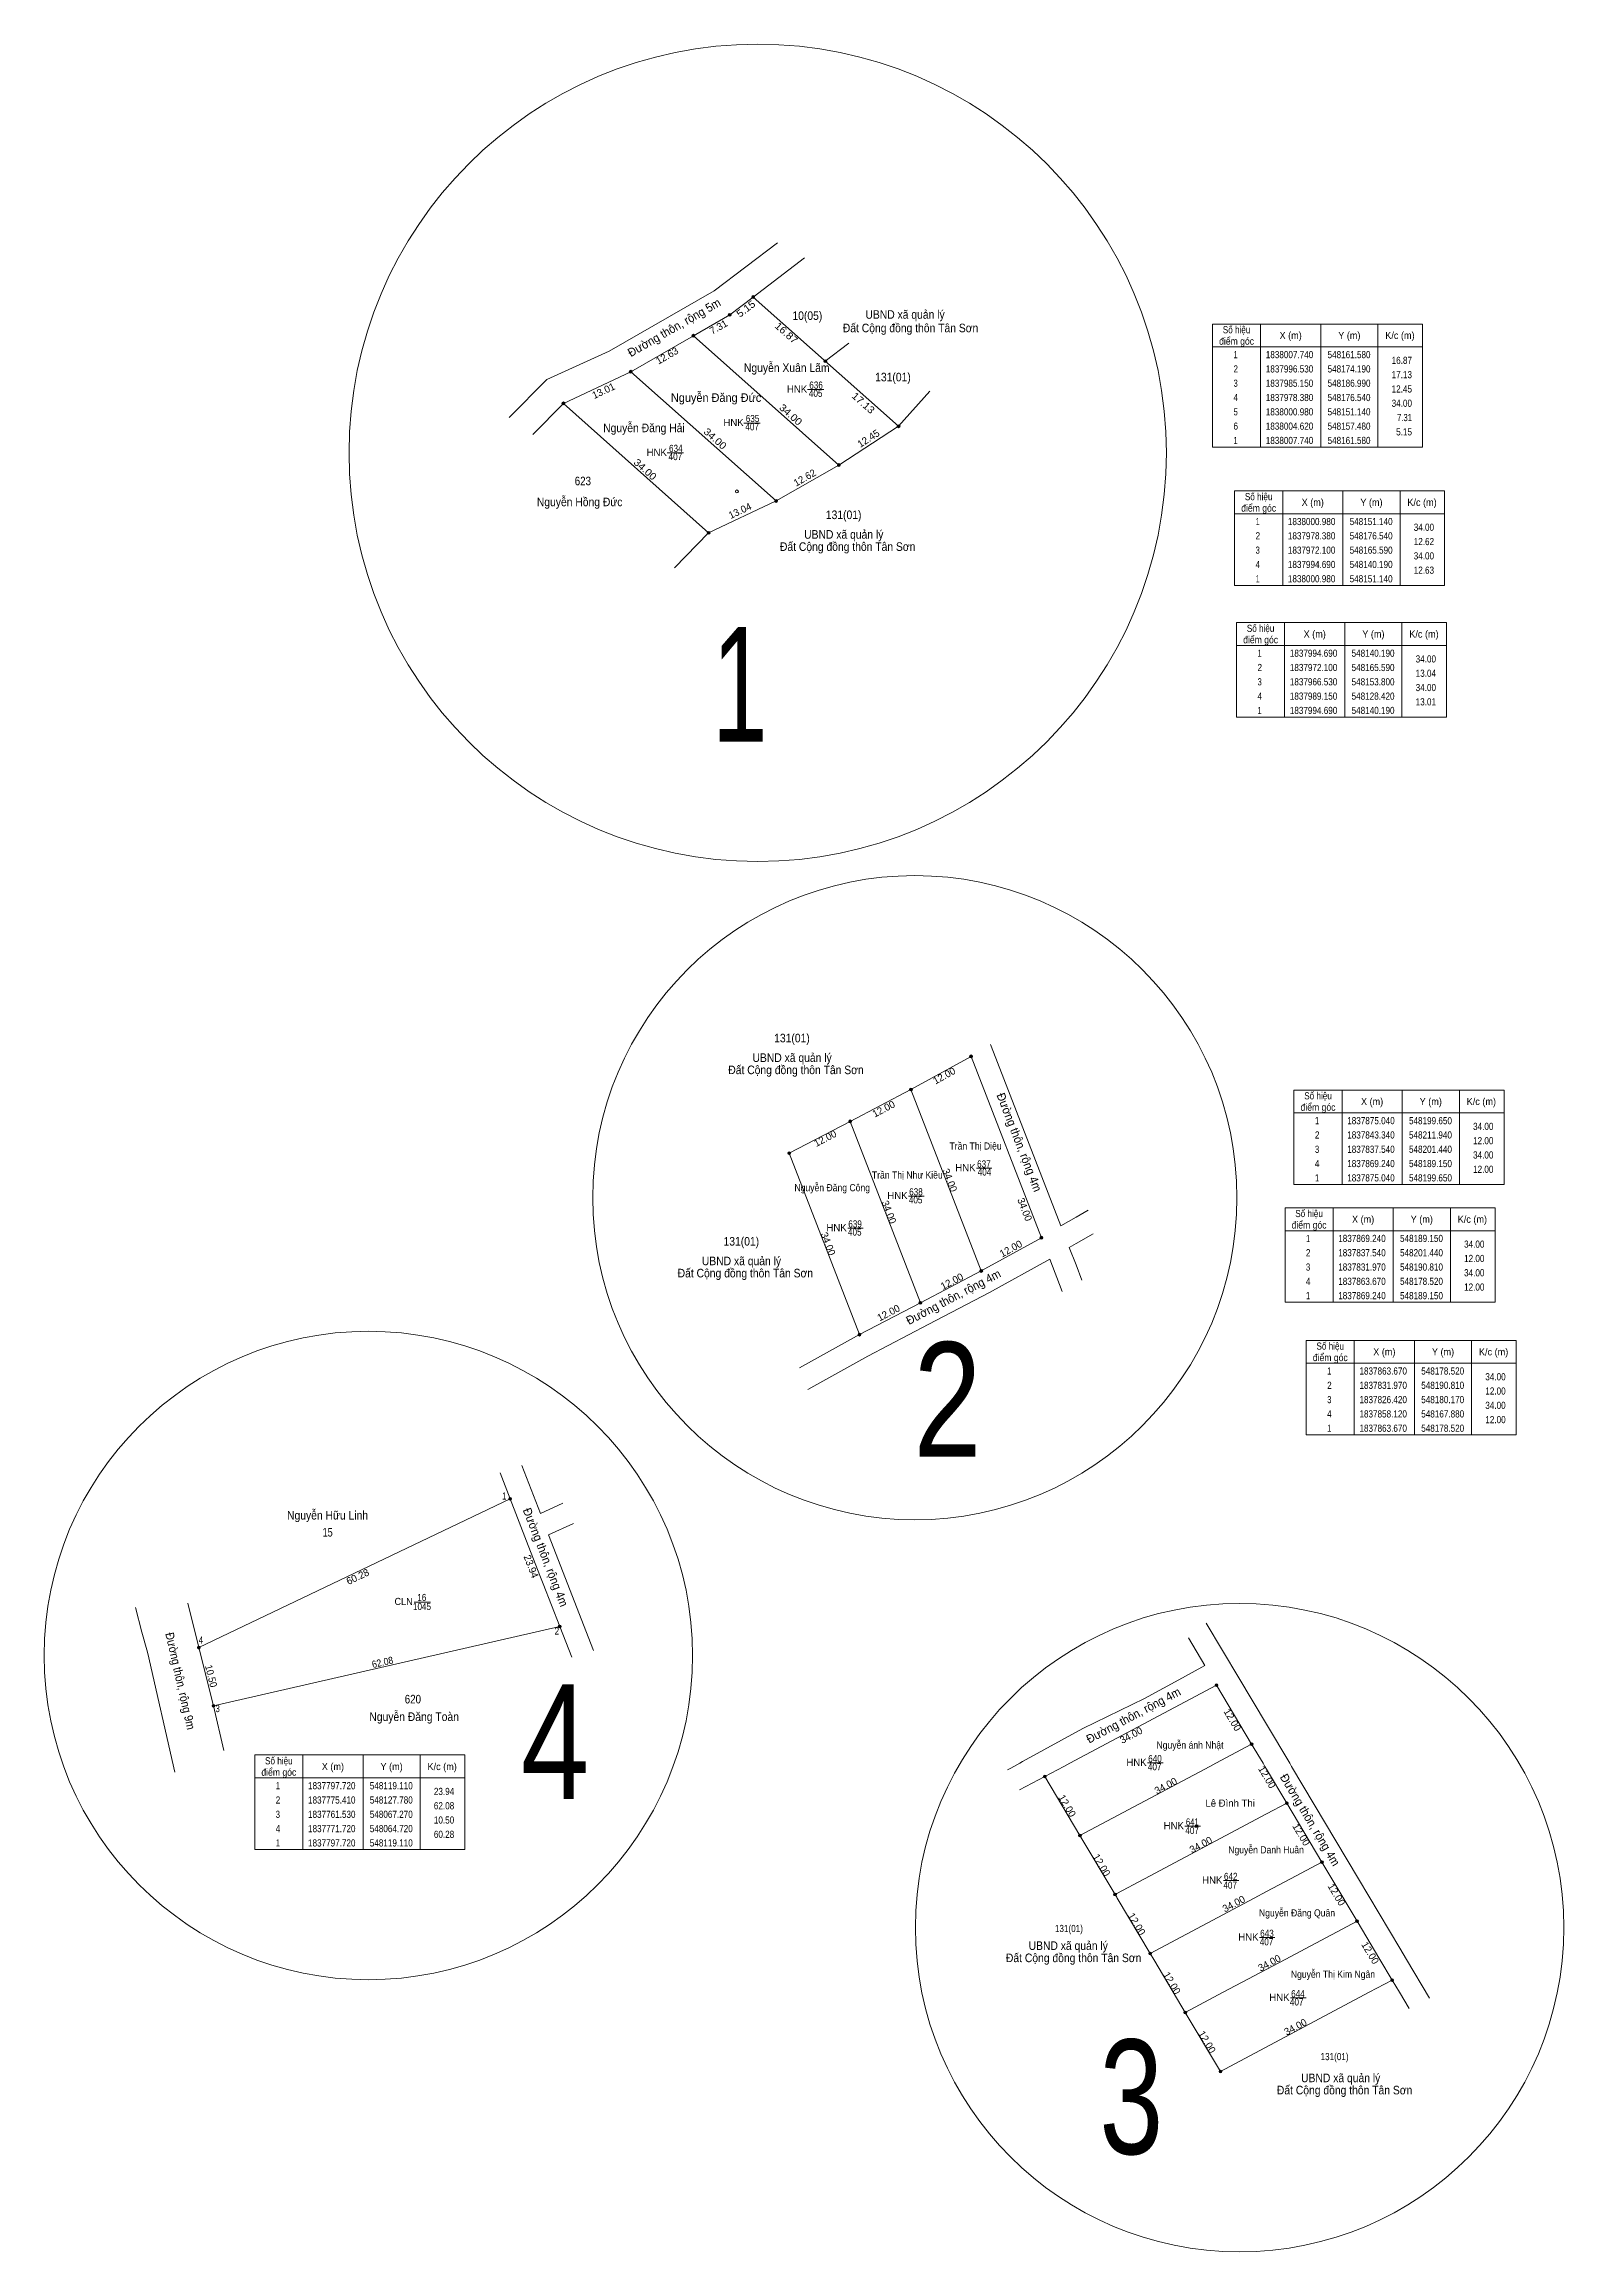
# Model space of a CAD drawing. Header units: metres. Extents: x 546991 to 548960, y 1836850 to 1838398.
# Drawn here: x 548037.7 to 548303.2, y 1837666.1 to 1838051.9 of the extents above; entities that cross this region are included whole.
import ezdxf
from ezdxf.enums import TextEntityAlignment as Align

# ---------------------------------------------------------------- set-up
doc = ezdxf.new("R2010")
doc.units = ezdxf.units.M
doc.header["$LTSCALE"] = 0.7
doc.linetypes.add('SHORT_DASHED', pattern=[2.7, 1.5, -1.2])
for name, color, linetype, lineweight in [('1', 7, 'SHORT_DASHED', 13), ('10', 7, 'Continuous', 13), ('11', 7, 'Continuous', 13), ('13', 7, 'Continuous', 13), ('2', 7, 'Continuous', 13), ('55', 7, 'Continuous', 13), ('63', 7, 'Continuous', 13)]:
    doc.layers.add(name, color=color, linetype=linetype, lineweight=lineweight)
doc.layers.add('39', color=7, linetype='Continuous')

msp = doc.modelspace()

# ---------------------------------------------------------------- texts
at = {"layer": '1', "width": 0.85}
for s, p in [('636', (548172.575, 1837991.72)), ('405', (548172.505, 1837990.29)), ('407', (548161.405, 1837984.45)), ('635', (548161.475, 1837985.88)), ('634', (548148.06, 1837980.66)), ('407', (548147.985, 1837979.23))]:
    msp.add_text(s, height=1.25, dxfattribs=at).set_placement(p, align=Align.CENTER)
at = {"layer": '1'}
for p in [(548169.255, 1837991.03), (548158.155, 1837985.19), (548144.735, 1837979.97)]:
    msp.add_text('HNK', height=1.25, dxfattribs=at).set_placement(p, align=Align.CENTER)
at = {"layer": '10'}
for s, height, width, p in [('10(05)', 1.5, 0.9, (548168.44, 1838003.73)), ('UBND xã quản lý', 1.5, 0.9, (548181.2, 1838003.94)), ('Đất Cộng đồng thôn Tân Sơn', 1.5, 0.9, (548177.25, 1838001.58)), ('Nguyễn Xuân Lãm', 1.5, 0.9, (548159.97, 1837994.63)), ('131(01)', 1.5, 0.9, (548182.9, 1837993)), ('Nguyễn Đăng Đức', 1.5, 0.95, (548147.21, 1837989.41)), ('Nguyễn Đăng Hải', 1.5, 0.9, (548135.37, 1837984.12)), ('Nguyễn Hồng Đức', 1.5, 0.9, (548123.78, 1837971.18)), ('623', 1.5, 0.85, (548130.4, 1837974.84)), ('131(01)', 1.5, 0.9, (548174.28, 1837968.93)), ('UBND xã quản lý', 1.5, 0.9, (548170.49, 1837965.5)), ('Đất Cộng đồng thôn Tân Sơn', 1.5, 0.9, (548166.26, 1837963.37)), ('131(01)', 1.5, 0.9, (548165.25, 1837877.49)), ('Đất Cộng đồng thôn Tân Sơn', 1.5, 0.9, (548157.23, 1837871.93)), ('UBND xã quản lý', 1.5, 0.9, (548161.46, 1837874.06)), ('Trần Thị Diệu', 1.25, 0.9, (548195.89, 1837858.75)), ('Trần Thị Như Kiều', 1.25, 0.9, (548182.33, 1837853.69)), ('Nguyễn Đăng Công', 1.25, 0.9, (548168.79, 1837851.47)), ('131(01)', 1.5, 0.9, (548156.4, 1837841.97)), ('Đất Cộng đồng thôn Tân Sơn', 1.5, 0.9, (548148.38, 1837836.41)), ('UBND xã quản lý', 1.5, 0.9, (548152.61, 1837838.54)), ('Nguyễn ánh Nhật', 1.25, 0.9, (548232.06, 1837754.06)), ('Nguyễn Danh Huân', 1.25, 0.9, (548244.6, 1837735.76)), ('Nguyễn Đăng Quân', 1.25, 0.9, (548249.97, 1837724.73)), ('Đất Cộng đồng thôn Tân Sơn', 1.5, 0.9, (548205.75, 1837716.75)), ('UBND xã quản lý', 1.5, 0.9, (548209.72, 1837718.88)), ('Nguyễn Thị Kim Ngân', 1.25, 0.9, (548255.54, 1837714.01)), ('Đất Cộng đồng thôn Tân Sơn', 1.5, 0.9, (548253.1, 1837693.64)), ('UBND xã quản lý', 1.5, 0.9, (548257.33, 1837695.77))]:
    msp.add_text(s, height=height, dxfattribs=dict(at, width=width)).set_placement(p)
msp.add_text('Lê Đình Thi', height=1.25, dxfattribs=at).set_placement((548240.61, 1837743.91))
at = {"layer": '11', "width": 0.95}
msp.add_text('Đường thôn, rộng 5m', height=1.5, rotation=29.872, dxfattribs=at).set_placement((548148.1464, 1838001.765), align=Align.CENTER)
at = {"layer": '13'}
for s, height, width, p in [('Nguyễn Hữu Linh', 1.5, 0.9, (548087.205, 1837794.1)), ('15', 1.5, 0.8, (548087.22, 1837791.12)), ('CLN', 1.25, 0.95, (548100.495, 1837779.16)), ('16', 1.25, 0.85, (548103.67, 1837779.85)), ('1045', 1.25, 0.85, (548103.705, 1837778.28)), ('620', 1.5, 0.85, (548102.115, 1837761.96)), ('Nguyễn Đăng Toàn', 1.5, 0.9, (548102.335, 1837758.89))]:
    msp.add_text(s, height=height, dxfattribs=dict(at, width=width)).set_placement(p, align=Align.CENTER)
for s, rotation, width, p in [('Đường thôn, rộng 4m', 291.209, 0.95, (548124.6063, 1837787.2363)), ('Đường thôn, rộng 9m', 282.762, 0.9, (548060.7491, 1837765.7157))]:
    msp.add_text(s, height=1.5, rotation=rotation, dxfattribs=dict(at, width=width)).set_placement(p, align=Align.CENTER)
at = {"layer": '2'}
for s, height, rotation, width, p in [('5.15', 1.25, 37.27, 1.1, (548160.6765, 1838005.1836)), ('16.87', 1.25, 318.364, 1.1, (548166.9648, 1838000.9901)), ('34.00', 1.25, 318.338, 1.1, (548167.7296, 1837986.7155)), ('17.13', 1.25, 318.361, 1.1, (548180.4147, 1837988.7588)), ('34.00', 1.25, 318.351, 1.1, (548154.5247, 1837982.5117)), ('34.00', 1.25, 318.291, 1.1, (548142.2892, 1837977.1432)), ('Đường thôn, rộng 4m', 1.5, 28.02, 0.95, (548228.3827, 1837759.2269)), ('Đường thôn, rộng 4m', 1.5, 300.775, 0.95, (548258.2517, 1837741.2238))]:
    msp.add_text(s, height=height, rotation=rotation, dxfattribs=dict(at, width=width)).set_placement(p, align=Align.CENTER)
for s, rotation, p in [('7.31', 29.862, (548155.8388, 1838001.9533)), ('12.63', 29.874, (548146.8437, 1837996.9448)), ('13.01', 25.206, (548135.6938, 1837990.7879)), ('12.45', 32.937, (548182.0652, 1837982.4954)), ('12.62', 29.835, (548170.9041, 1837975.6205)), ('13.04', 25.288, (548159.538, 1837969.8214)), ('12.00', 28.915, (548195.2678, 1837871.1128)), ('12.00', 27.654, (548184.6699, 1837865.2955)), ('12.00', 27.547, (548174.451, 1837860.1516)), ('34.00', 291.191, (548195.374, 1837853.1709)), ('34.00', 291.191, (548184.744, 1837847.6009)), ('34.00', 291.191, (548208.464, 1837848.0609)), ('34.00', 291.191, (548174.104, 1837842.0509)), ('12.00', 28.915, (548206.9178, 1837840.8828)), ('12.00', 27.654, (548196.5999, 1837835.1655)), ('12.00', 27.547, (548185.521, 1837829.6616)), ('12.00', 300.775, (548244.7997, 1837758.7698)), ('34.00', 28.02, (548227.9264, 1837755.8592)), ('12.00', 300.775, (548250.8397, 1837748.7598)), ('12.00', 300.775, (548215.9197, 1837743.7498)), ('34.00', 28.02, (548233.9764, 1837747.0092)), ('34.00', 28.02, (548240.1064, 1837736.7092)), ('12.00', 300.775, (548256.8197, 1837738.7298)), ('12.00', 300.775, (548221.9397, 1837733.3998)), ('12.00', 300.775, (548262.9897, 1837728.2398)), ('34.00', 28.02, (548245.8564, 1837726.3892)), ('12.00', 300.775, (548228.0797, 1837723.0998)), ('12.00', 300.775, (548234.2197, 1837712.7798)), ('34.00', 28.02, (548252.0864, 1837716.0492)), ('34.00', 28.02, (548256.6364, 1837704.8692))]:
    msp.add_text(s, height=1.25, rotation=rotation, dxfattribs=at).set_placement(p, align=Align.CENTER)
for s, width, p in [('điểm góc', 0.9, (548246.06, 1837999.4)), ('Số hiệu', 0.85, (548246.06, 1838001.4)), ('X (m)', 0.95, (548255.51, 1838000.4)), ('Y (m)', 0.95, (548265.765, 1838000.4)), ('K/c (m)', 0.95, (548274.605, 1838000.4)), (' 1', 0.75, (548245.71, 1837997.05)), ('1838007.740', 0.85, (548255.31, 1837997.05)), ('548161.580', 0.85, (548265.71, 1837997.05)), (' 3', 0.8, (548245.705, 1837992.05)), (' 2', 0.85, (548245.715, 1837994.55)), ('1837996.530', 0.85, (548255.31, 1837994.55)), ('1837985.150', 0.85, (548255.31, 1837992.05)), ('548174.190', 0.85, (548265.71, 1837994.55)), ('548186.990', 0.85, (548265.71, 1837992.05)), (' 4', 0.85, (548245.71, 1837989.55)), ('1837978.380', 0.85, (548255.31, 1837989.55)), ('548176.540', 0.85, (548265.71, 1837989.55)), (' 5', 0.8, (548245.715, 1837987.05)), (' 6', 0.85, (548245.715, 1837984.55)), ('1838000.980', 0.85, (548255.31, 1837987.05)), ('1838004.620', 0.85, (548255.31, 1837984.55)), ('548151.140', 0.85, (548265.71, 1837987.05)), ('548157.480', 0.85, (548265.71, 1837984.55)), (' 1', 0.75, (548245.71, 1837982.05)), ('1838007.740', 0.85, (548255.31, 1837982.05)), ('548161.580', 0.85, (548265.71, 1837982.05)), ('Số hiệu', 0.85, (548249.92, 1837972.23)), ('điểm góc', 0.9, (548249.92, 1837970.23)), ('X (m)', 0.95, (548259.37, 1837971.23)), ('Y (m)', 0.95, (548269.625, 1837971.23)), ('K/c (m)', 0.95, (548278.465, 1837971.23)), (' 2', 0.85, (548249.575, 1837965.38)), (' 1', 0.75, (548249.57, 1837967.88)), ('1838000.980', 0.85, (548259.17, 1837967.88)), ('1837978.380', 0.85, (548259.17, 1837965.38)), ('548151.140', 0.85, (548269.57, 1837967.88)), ('548176.540', 0.85, (548269.57, 1837965.38)), (' 4', 0.85, (548249.57, 1837960.38)), (' 3', 0.8, (548249.565, 1837962.88)), ('1837972.100', 0.85, (548259.17, 1837962.88)), ('1837994.690', 0.85, (548259.17, 1837960.38)), ('548165.590', 0.85, (548269.57, 1837962.88)), ('548140.190', 0.85, (548269.57, 1837960.38)), (' 1', 0.75, (548249.57, 1837957.88)), ('1838000.980', 0.85, (548259.17, 1837957.88)), ('548151.140', 0.85, (548269.57, 1837957.88)), ('Số hiệu', 0.85, (548250.26, 1837949.22)), ('điểm góc', 0.9, (548250.26, 1837947.22)), (' 1', 0.75, (548249.91, 1837944.87)), ('1837994.690', 0.85, (548259.51, 1837944.87)), ('X (m)', 0.95, (548259.71, 1837948.22)), ('548140.190', 0.85, (548269.91, 1837944.87)), ('Y (m)', 0.95, (548269.965, 1837948.22)), ('K/c (m)', 0.95, (548278.805, 1837948.22)), (' 2', 0.85, (548249.915, 1837942.37)), ('1837972.100', 0.85, (548259.51, 1837942.37)), ('548165.590', 0.85, (548269.91, 1837942.37)), (' 4', 0.85, (548249.91, 1837937.37)), (' 3', 0.8, (548249.905, 1837939.87)), ('1837966.530', 0.85, (548259.51, 1837939.87)), ('1837989.150', 0.85, (548259.51, 1837937.37)), ('548153.800', 0.85, (548269.91, 1837939.87)), ('548128.420', 0.85, (548269.91, 1837937.37)), (' 1', 0.75, (548249.91, 1837934.87)), ('1837994.690', 0.85, (548259.51, 1837934.87)), ('548140.190', 0.85, (548269.91, 1837934.87)), ('Số hiệu', 0.85, (548260.29, 1837867.53)), ('điểm góc', 0.9, (548260.29, 1837865.53)), ('X (m)', 0.95, (548269.74, 1837866.53)), ('Y (m)', 0.95, (548279.995, 1837866.53)), ('K/c (m)', 0.95, (548288.835, 1837866.53)), (' 2', 0.85, (548259.945, 1837860.68)), (' 1', 0.75, (548259.94, 1837863.18)), ('1837875.040', 0.85, (548269.54, 1837863.18)), ('1837843.340', 0.85, (548269.54, 1837860.68)), ('548199.650', 0.85, (548279.94, 1837863.18)), ('548211.940', 0.85, (548279.94, 1837860.68)), (' 3', 0.8, (548259.935, 1837858.18)), ('1837837.540', 0.85, (548269.54, 1837858.18)), ('548201.440', 0.85, (548279.94, 1837858.18)), ('637', 0.85, (548201.895, 1837855.61)), ('404', 0.85, (548202, 1837854.21)), (' 4', 0.85, (548259.94, 1837855.68)), (' 1', 0.75, (548259.94, 1837853.18)), ('1837869.240', 0.85, (548269.54, 1837855.68)), ('1837875.040', 0.85, (548269.54, 1837853.18)), ('548189.150', 0.85, (548279.94, 1837855.68)), ('548199.650', 0.85, (548279.94, 1837853.18)), ('405', 0.85, (548189.975, 1837849.35)), ('638', 0.85, (548190.025, 1837850.74)), ('639', 0.85, (548179.39, 1837845.13)), ('điểm góc', 0.9, (548258.72, 1837844.95)), ('Số hiệu', 0.85, (548258.72, 1837846.95)), ('X (m)', 0.95, (548268.17, 1837845.95)), ('Y (m)', 0.95, (548278.425, 1837845.95)), ('K/c (m)', 0.95, (548287.265, 1837845.95)), ('405', 0.85, (548179.335, 1837843.72)), (' 1', 0.75, (548258.37, 1837842.6)), ('1837869.240', 0.85, (548267.97, 1837842.6)), ('548189.150', 0.85, (548278.37, 1837842.6)), (' 3', 0.8, (548258.365, 1837837.6)), (' 2', 0.85, (548258.375, 1837840.1)), ('1837837.540', 0.85, (548267.97, 1837840.1)), ('1837831.970', 0.85, (548267.97, 1837837.6)), ('548201.440', 0.85, (548278.37, 1837840.1)), ('548190.810', 0.85, (548278.37, 1837837.6)), (' 4', 0.85, (548258.37, 1837835.1)), ('1837863.670', 0.85, (548267.97, 1837835.1)), ('548178.520', 0.85, (548278.37, 1837835.1)), (' 1', 0.75, (548258.37, 1837832.6)), ('1837869.240', 0.85, (548267.97, 1837832.6)), ('548189.150', 0.85, (548278.37, 1837832.6)), ('điểm góc', 0.9, (548262.43, 1837821.78)), ('Số hiệu', 0.85, (548262.43, 1837823.78)), ('X (m)', 0.95, (548271.88, 1837822.78)), ('Y (m)', 0.95, (548282.135, 1837822.78)), ('K/c (m)', 0.95, (548290.975, 1837822.78)), (' 1', 0.75, (548262.08, 1837819.43)), ('1837863.670', 0.85, (548271.68, 1837819.43)), ('548178.520', 0.85, (548282.08, 1837819.43)), (' 3', 0.8, (548262.075, 1837814.43)), (' 2', 0.85, (548262.085, 1837816.93)), ('1837831.970', 0.85, (548271.68, 1837816.93)), ('1837826.420', 0.85, (548271.68, 1837814.43)), ('548190.810', 0.85, (548282.08, 1837816.93)), ('548180.170', 0.85, (548282.08, 1837814.43)), (' 4', 0.85, (548262.08, 1837811.93)), ('1837858.120', 0.85, (548271.68, 1837811.93)), ('548167.880', 0.85, (548282.08, 1837811.93)), (' 1', 0.75, (548262.08, 1837809.43)), ('1837863.670', 0.85, (548271.68, 1837809.43)), ('548178.520', 0.85, (548282.08, 1837809.43)), ('407', 0.85, (548231.745, 1837750.28)), ('640', 0.85, (548231.8, 1837751.69)), ('641', 0.8, (548238.32, 1837740.62)), ('407', 0.85, (548238.285, 1837739.15)), ('407', 0.85, (548244.935, 1837729.58)), ('642', 0.85, (548245.035, 1837731.11)), ('131(01)', 0.85, (548216.76, 1837722.01)), ('643', 0.85, (548251.365, 1837721.16)), ('407', 0.85, (548251.295, 1837719.69)), ('644', 0.85, (548256.78, 1837710.61)), ('407', 0.85, (548256.565, 1837709.17)), ('131(01)', 0.85, (548263.18, 1837699.62))]:
    msp.add_text(s, height=1.25, dxfattribs=dict(at, width=width)).set_placement(p, align=Align.CENTER)
for s, width, p in [('16.87', 0.85, (548276.71, 1837996.05)), ('17.13', 0.85, (548276.71, 1837993.55)), ('12.45', 0.85, (548276.71, 1837991.05)), ('34.00', 0.85, (548276.71, 1837988.55)), ('5.15', 0.85, (548276.71, 1837983.55)), ('7.31', 0.8, (548276.71, 1837986.05)), ('34.00', 0.85, (548280.57, 1837966.88)), ('12.62', 0.85, (548280.57, 1837964.38)), ('34.00', 0.85, (548280.57, 1837961.88)), ('12.63', 0.85, (548280.57, 1837959.38)), ('34.00', 0.85, (548280.91, 1837943.87)), ('13.04', 0.85, (548280.91, 1837941.37)), ('34.00', 0.85, (548280.91, 1837938.87)), ('13.01', 0.85, (548280.91, 1837936.37)), ('34.00', 0.85, (548290.94, 1837862.18)), ('34.00', 0.85, (548290.94, 1837857.18)), ('12.00', 0.85, (548290.94, 1837859.68)), ('12.00', 0.85, (548290.94, 1837854.68)), ('34.00', 0.85, (548289.37, 1837841.6)), ('12.00', 0.85, (548289.37, 1837839.1)), ('34.00', 0.85, (548289.37, 1837836.6)), ('12.00', 0.85, (548289.37, 1837834.1)), ('34.00', 0.85, (548293.08, 1837818.43)), ('12.00', 0.85, (548293.08, 1837815.93)), ('34.00', 0.85, (548293.08, 1837813.43)), ('12.00', 0.85, (548293.08, 1837810.93))]:
    msp.add_text(s, height=1.25, dxfattribs=dict(at, width=width)).set_placement(p, align=Align.RIGHT)
for p in [(548198.665, 1837854.97), (548186.795, 1837850.1), (548176.155, 1837844.49), (548228.565, 1837751.05), (548235.085, 1837739.98), (548241.805, 1837730.47), (548248.125, 1837720.52), (548253.545, 1837709.97)]:
    msp.add_text('HNK', height=1.25, dxfattribs=at).set_placement(p, align=Align.CENTER)
at = {"layer": '39', "width": 0.95}
for rotation, p in [(291.191, (548207.3835, 1837859.7561)), (27.654, (548196.9169, 1837832.326))]:
    msp.add_text('Đường thôn, rộng 4m', height=1.5, rotation=rotation, dxfattribs=at).set_placement(p, align=Align.CENTER)
at = {"layer": '63'}
for s, height, width, p in [('1', 20, 0.65, (548159.26, 1837930.06)), ('2', 20, 0.8, (548195.545, 1837805.09)), ('4', 20, 0.8, (548126.96, 1837745.28)), ('điểm góc', 1.25, 0.9, (548078.69, 1837749.31)), ('Số hiệu', 1.25, 0.85, (548078.69, 1837751.31)), ('X (m)', 1.25, 0.95, (548088.14, 1837750.31)), ('Y (m)', 1.25, 0.95, (548098.395, 1837750.31)), ('K/c (m)', 1.25, 0.95, (548107.235, 1837750.31)), (' 2', 1.25, 0.85, (548078.345, 1837744.46)), (' 1', 1.25, 0.75, (548078.34, 1837746.96)), ('1837797.720', 1.25, 0.85, (548087.94, 1837746.96)), ('1837775.410', 1.25, 0.85, (548087.94, 1837744.46)), ('548119.110', 1.25, 0.85, (548098.34, 1837746.96)), ('548127.780', 1.25, 0.85, (548098.34, 1837744.46)), (' 3', 1.25, 0.8, (548078.335, 1837741.96)), ('1837761.530', 1.25, 0.85, (548087.94, 1837741.96)), ('548067.270', 1.25, 0.85, (548098.34, 1837741.96)), (' 4', 1.25, 0.85, (548078.34, 1837739.46)), (' 1', 1.25, 0.75, (548078.34, 1837736.96)), ('1837771.720', 1.25, 0.85, (548087.94, 1837739.46)), ('1837797.720', 1.25, 0.85, (548087.94, 1837736.96)), ('548064.720', 1.25, 0.85, (548098.34, 1837739.46)), ('548119.110', 1.25, 0.85, (548098.34, 1837736.96)), ('3', 20, 0.75, (548227.665, 1837683.22))]:
    msp.add_text(s, height=height, dxfattribs=dict(at, width=width)).set_placement(p, align=Align.CENTER)
for s, width, p in [(' 1', 0.75, (548118.45, 1837797.59)), (' 4', 0.85, (548065.47, 1837772.42)), (' 2', 0.85, (548127.67, 1837773.99)), (' 3', 0.8, (548068.37, 1837760.44)), ('23.94', 0.85, (548109.34, 1837745.96)), ('62.08', 0.85, (548109.34, 1837743.46)), ('10.50', 0.85, (548109.34, 1837740.96)), ('60.28', 0.85, (548109.34, 1837738.46))]:
    msp.add_text(s, height=1.25, dxfattribs=dict(at, width=width)).set_placement(p, align=Align.RIGHT)
for s, rotation, p in [('23.94', 291.237, (548122.1956, 1837785.6814)), ('60.28', 25.549, (548092.7455, 1837783.5413)), ('12.00', 300.775, (548268.8697, 1837718.0498)), ('12.00', 300.775, (548240.3597, 1837702.4798))]:
    msp.add_text(s, height=1.25, rotation=rotation, dxfattribs=at).set_placement(p, align=Align.CENTER)
for s, rotation, width, p in [('10.50', 284.049, 0.95, (548066.2588, 1837766.5967)), ('62.08', 12.919, 0.9, (548096.9553, 1837768.5524))]:
    msp.add_text(s, height=1.25, rotation=rotation, dxfattribs=dict(at, width=width)).set_placement(p, align=Align.CENTER)

# ---------------------------------------------------------------- hatches: boundary and pattern name
at = {"layer": '13'}
for points in [[(548161.83, 1838007.74, 1), (548161.33, 1838007.74, 1)], [(548157.73, 1838004.62, 1), (548157.23, 1838004.62, 1)], [(548151.39, 1838000.98, 1), (548150.89, 1838000.98, 1)], [(548174.44, 1837996.53, 1), (548173.94, 1837996.53, 1)], [(548140.44, 1837994.69, 1), (548139.94, 1837994.69, 1)], [(548128.67, 1837989.15, 1), (548128.17, 1837989.15, 1)], [(548187.24, 1837985.15, 1), (548186.74, 1837985.15, 1)], [(548176.79, 1837978.38, 1), (548176.29, 1837978.38, 1)], [(548165.84, 1837972.1, 1), (548165.34, 1837972.1, 1)], [(548154.05, 1837966.53, 1), (548153.55, 1837966.53, 1)], [(548119.36, 1837797.72, 1), (548118.86, 1837797.72, 1)], [(548128.03, 1837775.41, 1), (548127.53, 1837775.41, 1)], [(548064.97, 1837771.72, 1), (548064.47, 1837771.72, 1)], [(548067.52, 1837761.53, 1), (548067.02, 1837761.53, 1)]]:
    msp.add_hatch(color=256, dxfattribs=at).paths.add_polyline_path(points)
at = {"layer": '2'}
for points in [[(548161.705, 1838007.74, 1), (548161.455, 1838007.74, 1)], [(548157.605, 1838004.62, 1), (548157.355, 1838004.62, 1)], [(548151.265, 1838000.98, 1), (548151.015, 1838000.98, 1)], [(548174.315, 1837996.53, 1), (548174.065, 1837996.53, 1)], [(548140.315, 1837994.69, 1), (548140.065, 1837994.69, 1)], [(548128.545, 1837989.15, 1), (548128.295, 1837989.15, 1)], [(548187.115, 1837985.15, 1), (548186.865, 1837985.15, 1)], [(548176.665, 1837978.38, 1), (548176.415, 1837978.38, 1)], [(548165.715, 1837972.1, 1), (548165.465, 1837972.1, 1)], [(548153.925, 1837966.53, 1), (548153.675, 1837966.53, 1)], [(548199.9, 1837875.04, 1), (548199.4, 1837875.04, 1)], [(548189.4, 1837869.24, 1), (548188.9, 1837869.24, 1)], [(548178.77, 1837863.67, 1), (548178.27, 1837863.67, 1)], [(548168.13, 1837858.12, 1), (548167.63, 1837858.12, 1)], [(548212.19, 1837843.34, 1), (548211.69, 1837843.34, 1)], [(548201.69, 1837837.54, 1), (548201.19, 1837837.54, 1)], [(548191.06, 1837831.97, 1), (548190.56, 1837831.97, 1)], [(548180.42, 1837826.42, 1), (548179.92, 1837826.42, 1)], [(548242.8, 1837765.16, 1), (548242.3, 1837765.16, 1)], [(548248.94, 1837754.85, 1), (548248.44, 1837754.85, 1)], [(548212.79, 1837749.19, 1), (548212.29, 1837749.19, 1)], [(548255.08, 1837744.54, 1), (548254.58, 1837744.54, 1)], [(548218.93, 1837738.88, 1), (548218.43, 1837738.88, 1)], [(548261.22, 1837734.23, 1), (548260.72, 1837734.23, 1)], [(548225.07, 1837728.57, 1), (548224.57, 1837728.57, 1)], [(548267.36, 1837723.92, 1), (548266.86, 1837723.92, 1)], [(548231.21, 1837718.26, 1), (548230.71, 1837718.26, 1)], [(548273.5, 1837713.61, 1), (548273, 1837713.61, 1)], [(548237.35, 1837707.95, 1), (548236.85, 1837707.95, 1)], [(548243.49, 1837697.64, 1), (548242.99, 1837697.64, 1)]]:
    msp.add_hatch(color=256, dxfattribs=at).paths.add_polyline_path(points)

# ---------------------------------------------------------------- linework, layer by layer
at = {"layer": '10'}
for p, q in [((548161.58, 1838007.74), (548186.99, 1837985.15)), ((548151.14, 1838000.98), (548176.54, 1837978.38)), ((548174.19, 1837996.53), (548178.27, 1837999.65)), ((548118.97, 1837986.67), (548125.5, 1837993.32)), ((548140.19, 1837994.69), (548165.59, 1837972.1)), ((548123.08, 1837983.71), (548128.42, 1837989.15)), ((548128.42, 1837989.15), (548153.8, 1837966.53)), ((548192.47, 1837991.31), (548186.99, 1837985.15)), ((548147.82, 1837960.43), (548153.8, 1837966.53)), ((548211.94, 1837843.34), (548199.65, 1837875.04)), ((548215.37, 1837845.41), (548218.01, 1837846.94)), ((548218.01, 1837846.94), (548220.1, 1837848.15)), ((548201.44, 1837837.54), (548211.94, 1837843.34)), ((548216.83, 1837841.64), (548218.01, 1837842.32)), ((548218.01, 1837842.32), (548220.97, 1837844.03)), ((548202.9, 1837833.78), (548213.4, 1837839.58)), ((548190.81, 1837831.97), (548201.44, 1837837.54)), ((548180.17, 1837826.42), (548190.81, 1837831.97)), ((548192.27, 1837828.21), (548202.9, 1837833.78)), ((548181.63, 1837822.66), (548192.27, 1837828.21)), ((548121.14, 1837803.52), (548124.39, 1837795.16)), ((548117.34, 1837802.28), (548119.11, 1837797.72)), ((548064.72, 1837771.72), (548119.11, 1837797.72)), ((548124.39, 1837795.16), (548128.33, 1837796.97)), ((548125.84, 1837791.42), (548130.21, 1837793.42)), ((548125.84, 1837791.42), (548133.7, 1837771.19)), ((548062.77, 1837779.48), (548064.72, 1837771.72)), ((548067.27, 1837761.53), (548127.78, 1837775.41)), ((548064.72, 1837771.72), (548067.27, 1837761.53)), ((548236.61, 1837766.46), (548240.5, 1837768.6)), ((548229.98, 1837762.82), (548236.61, 1837766.46)), ((548067.27, 1837761.53), (548069.09, 1837753.74)), ((548219.19, 1837757.57), (548229.98, 1837762.82)), ((548208.67, 1837751.79), (548219.19, 1837757.57)), ((548251.29, 1837758.31), (548255.34, 1837751.51)), ((548248.69, 1837754.85), (548250.68, 1837751.51)), ((548206, 1837750.33), (548206.61, 1837750.66)), ((548206.61, 1837750.66), (548207.16, 1837750.96)), ((548207.16, 1837750.96), (548208.16, 1837751.51)), ((548208.16, 1837751.51), (548208.67, 1837751.79)), ((548251.29, 1837750.48), (548254.83, 1837744.54)), ((548255.34, 1837751.51), (548255.67, 1837750.96)), ((548274.59, 1837719.17), (548275.75, 1837717.22)), ((548275.75, 1837717.22), (548279.79, 1837710.44)), ((548273.25, 1837713.61), (548274.52, 1837711.48)), ((548274.52, 1837711.48), (548276.19, 1837708.67))]:
    msp.add_line(p, q, dxfattribs=at)
for points in [[(548203.08, 1837877.11), (548203.2, 1837876.8), (548215.37, 1837845.41)], [(548167.88, 1837858.12), (548178.52, 1837863.67), (548189.15, 1837869.24)], [(548169.68, 1837820.6), (548170.22, 1837820.9), (548180.17, 1837826.42)], [(548171.14, 1837816.83), (548178.46, 1837820.9), (548181.63, 1837822.66)], [(548119.11, 1837797.72), (548121.98, 1837790.32), (548124.32, 1837784.29), (548124.87, 1837782.86), (548127.78, 1837775.41), (548129.88, 1837770.02)], [(548053.67, 1837778.74), (548054.77, 1837774.4), (548055.62, 1837771.34)], [(548240.76, 1837776), (548246.44, 1837766.46), (548251.29, 1837758.31)], [(548055.62, 1837771.34), (548055.81, 1837770.67), (548060.5, 1837749.95)], [(548250.68, 1837751.51), (548251.01, 1837750.96), (548251.29, 1837750.48)], [(548255.67, 1837750.96), (548267.37, 1837731.3), (548274.59, 1837719.17)], [(548260.97, 1837734.23), (548262.71, 1837731.3), (548267.11, 1837723.92)]]:
    msp.add_lwpolyline(points, dxfattribs=at)
at = {"layer": '11'}
for p, q in [((548140.19, 1837994.69), (548151.14, 1838000.98)), ((548176.54, 1837978.38), (548165.59, 1837972.1))]:
    msp.add_line(p, q, dxfattribs=at)
at = {"layer": '13'}
for p, q in [((548171.05, 1837991.55), (548173.91, 1837991.55)), ((548159.95, 1837985.72), (548162.81, 1837985.72)), ((548146.53, 1837980.49), (548149.39, 1837980.49)), ((548102.35, 1837779.65), (548105.18, 1837779.65))]:
    msp.add_line(p, q, dxfattribs=at)
for centre in [(548161.58, 1838007.74), (548157.48, 1838004.62), (548151.14, 1838000.98), (548174.19, 1837996.53), (548140.19, 1837994.69), (548128.42, 1837989.15), (548186.99, 1837985.15), (548176.54, 1837978.38), (548165.59, 1837972.1), (548153.8, 1837966.53), (548119.11, 1837797.72), (548127.78, 1837775.41), (548064.72, 1837771.72), (548067.27, 1837761.53)]:
    msp.add_circle(centre, 0.25, dxfattribs=at)
at = {"layer": '2'}
for p, q in [((548250.26, 1838003.02), (548250.26, 1837981.52)), ((548260.76, 1838003.02), (548260.76, 1837981.52)), ((548270.76, 1838003.02), (548270.76, 1837981.52)), ((548241.86, 1837999.02), (548278.56, 1837999.02)), ((548254.12, 1837973.85), (548254.12, 1837957.35)), ((548264.62, 1837973.85), (548264.62, 1837957.35)), ((548274.62, 1837973.85), (548274.62, 1837957.35)), ((548245.72, 1837969.85), (548282.42, 1837969.85)), ((548254.46, 1837950.84), (548254.46, 1837934.34)), ((548264.96, 1837950.84), (548264.96, 1837934.34)), ((548274.96, 1837950.84), (548274.96, 1837934.34)), ((548246.06, 1837946.84), (548282.76, 1837946.84)), ((548264.49, 1837869.15), (548264.49, 1837852.65)), ((548274.99, 1837869.15), (548274.99, 1837852.65)), ((548284.99, 1837869.15), (548284.99, 1837852.65)), ((548256.09, 1837865.15), (548292.79, 1837865.15)), ((548200.61, 1837855.51), (548203.31, 1837855.51)), ((548188.74, 1837850.63), (548191.44, 1837850.63)), ((548262.92, 1837848.57), (548262.92, 1837832.07)), ((548273.42, 1837848.57), (548273.42, 1837832.07)), ((548283.42, 1837848.57), (548283.42, 1837832.07)), ((548178.1, 1837845.02), (548180.8, 1837845.02)), ((548254.52, 1837844.57), (548291.22, 1837844.57)), ((548266.63, 1837825.4), (548266.63, 1837808.9)), ((548277.13, 1837825.4), (548277.13, 1837808.9)), ((548287.13, 1837825.4), (548287.13, 1837808.9)), ((548258.23, 1837821.4), (548294.93, 1837821.4)), ((548230.51, 1837751.58), (548233.21, 1837751.58)), ((548237.03, 1837740.52), (548239.73, 1837740.52)), ((548243.76, 1837731.01), (548246.46, 1837731.01)), ((548250.07, 1837721.05), (548252.77, 1837721.05)), ((548255.5, 1837710.51), (548258.2, 1837710.51))]:
    msp.add_line(p, q, dxfattribs=at)
for points in [[(548241.86, 1838003.02), (548278.56, 1838003.02), (548278.56, 1837981.52), (548241.86, 1837981.52)], [(548245.72, 1837973.85), (548282.42, 1837973.85), (548282.42, 1837957.35), (548245.72, 1837957.35)], [(548246.06, 1837950.84), (548282.76, 1837950.84), (548282.76, 1837934.34), (548246.06, 1837934.34)], [(548256.09, 1837869.15), (548292.79, 1837869.15), (548292.79, 1837852.65), (548256.09, 1837852.65)], [(548254.52, 1837848.57), (548291.22, 1837848.57), (548291.22, 1837832.07), (548254.52, 1837832.07)], [(548258.23, 1837825.4), (548294.93, 1837825.4), (548294.93, 1837808.9), (548258.23, 1837808.9)]]:
    msp.add_lwpolyline(points, close=True, dxfattribs=at)
for centre, radius in [((548161.58, 1838007.74), 0.125), ((548157.48, 1838004.62), 0.125), ((548151.14, 1838000.98), 0.125), ((548174.19, 1837996.53), 0.125), ((548140.19, 1837994.69), 0.125), ((548128.42, 1837989.15), 0.125), ((548186.99, 1837985.15), 0.125), ((548176.54, 1837978.38), 0.125), ((548165.59, 1837972.1), 0.125), ((548153.8, 1837966.53), 0.125), ((548199.65, 1837875.04), 0.25), ((548189.15, 1837869.24), 0.25), ((548178.52, 1837863.67), 0.25), ((548167.88, 1837858.12), 0.25), ((548211.94, 1837843.34), 0.25), ((548201.44, 1837837.54), 0.25), ((548190.81, 1837831.97), 0.25), ((548180.17, 1837826.42), 0.25), ((548242.55, 1837765.16), 0.25), ((548248.69, 1837754.85), 0.25), ((548212.54, 1837749.19), 0.25), ((548254.83, 1837744.54), 0.25), ((548218.68, 1837738.88), 0.25), ((548260.97, 1837734.23), 0.25), ((548224.82, 1837728.57), 0.25), ((548267.11, 1837723.92), 0.25), ((548230.96, 1837718.26), 0.25), ((548273.25, 1837713.61), 0.25), ((548237.1, 1837707.95), 0.25), ((548243.24, 1837697.64), 0.25)]:
    msp.add_circle(centre, radius, dxfattribs=at)
at = {"layer": '55'}
for p, q in [((548161.58, 1838007.74), (548170.58, 1838014.57)), ((548128.42, 1837989.15), (548140.19, 1837994.69)), ((548176.54, 1837978.38), (548186.99, 1837985.15)), ((548153.8, 1837966.53), (548165.59, 1837972.1)), ((548199.65, 1837875.04), (548189.15, 1837869.24)), ((548189.15, 1837869.24), (548201.44, 1837837.54)), ((548178.52, 1837863.67), (548190.81, 1837831.97)), ((548167.88, 1837858.12), (548180.17, 1837826.42)), ((548213.4, 1837839.58), (548215.59, 1837833.92)), ((548216.83, 1837841.64), (548218.01, 1837838.6)), ((548218.01, 1837838.6), (548219.04, 1837835.94)), ((548237.64, 1837773.41), (548240.5, 1837768.6)), ((548242.55, 1837765.16), (548216.9, 1837751.51)), ((548242.55, 1837765.16), (548248.69, 1837754.85)), ((548248.69, 1837754.85), (548242.41, 1837751.51)), ((548212.54, 1837749.19), (548208.14, 1837746.85)), ((548251.29, 1837742.66), (548229.95, 1837731.3)), ((548254.83, 1837744.54), (548251.29, 1837742.66)), ((548254.83, 1837744.54), (548260.97, 1837734.23)), ((548229.95, 1837731.3), (548225.11, 1837728.72)), ((548225.11, 1837728.72), (548224.82, 1837728.57)), ((548225.2, 1837727.93), (548230.96, 1837718.26)), ((548249.13, 1837727.93), (548230.96, 1837718.26)), ((548251.29, 1837729.08), (548249.13, 1837727.93)), ((548267.11, 1837723.92), (548254.52, 1837717.22)), ((548267.11, 1837723.92), (548271.1, 1837717.22)), ((548230.96, 1837718.26), (548231.58, 1837717.22)), ((548231.58, 1837717.22), (548235, 1837711.48)), ((548254.52, 1837717.22), (548243.73, 1837711.48)), ((548271.1, 1837717.22), (548273.25, 1837713.61)), ((548235, 1837711.48), (548237.1, 1837707.95)), ((548243.73, 1837711.48), (548237.1, 1837707.95)), ((548269.25, 1837711.48), (548243.24, 1837697.64)), ((548273.25, 1837713.61), (548269.25, 1837711.48)), ((548237.1, 1837707.95), (548243.24, 1837697.64))]:
    msp.add_line(p, q, dxfattribs=at)
for points in [[(548125.5, 1837993.32), (548136.41, 1837998.29), (548154.76, 1838008.83), (548165.81, 1838017.22)], [(548151.14, 1838000.98), (548157.48, 1838004.62), (548161.58, 1838007.74)], [(548216.9, 1837751.51), (548215.87, 1837750.96), (548212.54, 1837749.19)], [(548242.41, 1837751.51), (548241.38, 1837750.96), (548218.68, 1837738.88)], [(548212.54, 1837749.19), (548218.68, 1837738.88), (548224.82, 1837728.57)], [(548260.97, 1837734.23), (548255.46, 1837731.3), (548251.29, 1837729.08)], [(548224.82, 1837728.57), (548225.11, 1837728.08), (548225.2, 1837727.93)]]:
    msp.add_lwpolyline(points, dxfattribs=at)
at = {"layer": '63'}
for p, q in [((548082.91, 1837752.95), (548082.91, 1837736.45)), ((548093.41, 1837752.95), (548093.41, 1837736.45)), ((548103.41, 1837752.95), (548103.41, 1837736.45)), ((548074.51, 1837748.95), (548111.21, 1837748.95))]:
    msp.add_line(p, q, dxfattribs=at)
msp.add_lwpolyline([(548074.51, 1837752.95), (548111.21, 1837752.95), (548111.21, 1837736.45), (548074.51, 1837736.45)], close=True, dxfattribs=at)
for centre, radius in [((548162.37, 1837980.51), 71.4178), ((548158.74, 1837973.77), 0.25), ((548189.84, 1837850.34), 56.2886), ((548094.3372, 1837770.336), 56.6576), ((548246.59, 1837722.78), 56.6576)]:
    msp.add_circle(centre, radius, dxfattribs=at)

msp.set_redraw_order([(e.dxf.handle, doc.entitydb.next_handle()) for e in msp.query("TEXT MTEXT ATTDEF DIMENSION ARC_DIMENSION")])  # texts and dimensions are drawn at this point

doc.saveas('drawing.dxf')
